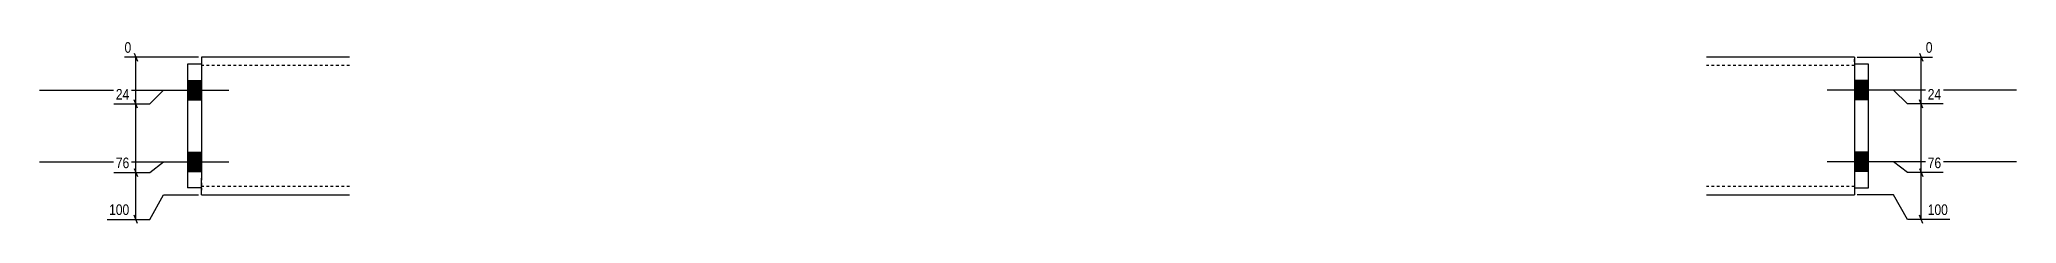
# Model space of a CAD drawing. Header units: millimetres. Extents: x 16 to 24925, y 2 to 481.
# Drawn here: x 16582 to 18017, y 5 to 138 of the extents above; entities that cross this region are included whole.
import ezdxf

# ---------------------------------------------------------------- set-up
doc = ezdxf.new("R2010")
doc.units = ezdxf.units.MM
doc.linetypes.add('DXK_LINE_DOT2', pattern=[3.9198, 1.9599, -1.9599])
doc.layers.add('MÅLSÆTNING', color=7, linetype='Continuous')
doc.layers.add('STÅL', color=7, linetype='Continuous')
doc.styles.add('Arial Narrow', font='ARIALN.TTF', dxfattribs={"height": 0.2})

msp = doc.modelspace()

# ---------------------------------------------------------------- hatches: boundary and pattern name
at = {"layer": 'STÅL', "linetype": 'Continuous'}
for points in [[(16689.5, 108.6), (16689.5, 94.6), (16699.5, 94.6), (16699.5, 108.6)], [(17909.5, 94.6), (17909.5, 108.6), (17899.5, 108.6), (17899.5, 94.6)], [(16689.5, 56.6), (16689.5, 42.6), (16699.5, 42.6), (16699.5, 56.6)], [(17909.5, 42.6), (17909.5, 56.6), (17899.5, 56.6), (17899.5, 42.6)]]:
    msp.add_hatch(color=96, dxfattribs=at).paths.add_polyline_path(points)

# ---------------------------------------------------------------- linework, layer by layer
at = {"layer": 'MÅLSÆTNING', "color": 7, "linetype": 'Continuous'}
for p, q in [((16697.5, 125.6), (16643.7, 125.6)), ((16650.8, 128.6), (16653.2, 122.6)), ((16652, 91.6), (16652, 125.6)), ((17901.5, 125.6), (17956, 125.6)), ((17946.6, 128.6), (17949, 122.6)), ((17947.8, 91.6), (17947.8, 125.6)), ((16662, 91.6), (16672, 101.6)), ((16662, 91.6), (16672, 101.6)), ((16672, 101.6), (16697.5, 101.6)), ((16672, 101.6), (16697.5, 101.6)), ((17927.8, 101.6), (17901.5, 101.6)), ((17927.8, 101.6), (17901.5, 101.6)), ((17937.8, 91.6), (17927.8, 101.6)), ((17937.8, 91.6), (17927.8, 101.6)), ((16635.9, 91.6), (16662, 91.6)), ((16635.9, 91.6), (16662, 91.6)), ((16653.2, 88.6), (16650.8, 94.6)), ((16653.2, 88.6), (16650.8, 94.6)), ((17963.8, 91.6), (17937.8, 91.6)), ((17963.8, 91.6), (17937.8, 91.6)), ((17949, 88.6), (17946.6, 94.6)), ((17949, 88.6), (17946.6, 94.6)), ((17947.8, 41.8), (17947.8, 91.6)), ((16650.8, 44.8), (16653.2, 38.8)), ((16662, 41.8), (16672, 49.6)), ((16662, 41.8), (16672, 49.6)), ((16672, 49.6), (16697.5, 49.6)), ((16672, 49.6), (16697.5, 49.6)), ((17927.8, 49.6), (17901.5, 49.6)), ((17927.8, 49.6), (17901.5, 49.6)), ((17937.8, 41.8), (17927.8, 49.6)), ((17937.8, 41.8), (17927.8, 49.6)), ((17946.6, 44.8), (17949, 38.8)), ((17946.6, 44.8), (17949, 38.8)), ((16635.9, 41.8), (16662, 41.8)), ((16652, 7.8), (16652, 41.8)), ((17963.8, 41.8), (17937.8, 41.8)), ((17963.8, 41.8), (17937.8, 41.8)), ((17947.8, 7.8), (17947.8, 41.8)), ((16662, 7.8), (16672, 25.6)), ((16672, 25.6), (16697.5, 25.6)), ((17927.8, 25.6), (17901.5, 25.6)), ((17937.8, 7.8), (17927.8, 25.6)), ((16631, 7.8), (16662, 7.8)), ((16653.2, 4.8), (16650.8, 10.8)), ((17968.7, 7.8), (17937.8, 7.8)), ((17949, 4.8), (17946.6, 10.8))]:
    msp.add_line(p, q, dxfattribs=at)
at = {"layer": 'STÅL', "color": 2, "linetype": 'Continuous'}
for p, q in [((16699.5, 120.6), (16689.5, 120.6)), ((16689.5, 120.6), (16689.5, 30.6)), ((16699.5, 125.6), (16699.5, 113.6)), ((16807, 125.6), (16699.5, 125.6)), ((17899.5, 125.6), (17792, 125.6)), ((17899.5, 125.6), (17899.5, 124.7)), ((17899.5, 124.7), (17899.5, 113.6)), ((17909.5, 120.6), (17899.5, 120.6)), ((17909.5, 30.6), (17909.5, 120.6)), ((16699.5, 113.6), (16699.5, 37.6)), ((17899.5, 113.6), (17899.5, 37.6)), ((16699.5, 30.6), (16689.5, 30.6)), ((16699.5, 26.5), (16699.5, 37.6)), ((17899.5, 37.6), (17899.5, 25.6)), ((17899.5, 30.6), (17909.5, 30.6)), ((16699.5, 25.6), (16699.5, 26.5)), ((16699.5, 25.6), (16807, 25.6)), ((17792, 25.6), (17899.5, 25.6))]:
    msp.add_line(p, q, dxfattribs=at)
at = {"layer": 'STÅL', "color": 7, "linetype": 'DXK_LINE_DOT2'}
for p, q in [((16699.5, 125.6), (16699.5, 124.7)), ((16699.5, 124.7), (16699.5, 122.1)), ((16699.5, 120.6), (16699.5, 30.6)), ((16807, 119.6), (16699.5, 119.6)), ((17899.5, 119.6), (17792, 119.6)), ((17899.5, 122.1), (17899.5, 125.6)), ((17899.5, 120.6), (17899.5, 30.6)), ((16807, 31.6), (16699.5, 31.6)), ((16699.5, 30.6), (16699.5, 29.1)), ((17899.5, 31.6), (17792, 31.6))]:
    msp.add_line(p, q, dxfattribs=at)
at = {"layer": 'STÅL', "color": 96, "linetype": 'Continuous'}
for p, q in [((16582, 101.6), (16719.5, 101.6)), ((16689.5, 108.6), (16699.5, 108.6)), ((18017, 101.6), (17879.5, 101.6)), ((17909.5, 108.6), (17899.5, 108.6)), ((16689.5, 94.6), (16699.5, 94.6)), ((17909.5, 94.6), (17899.5, 94.6)), ((16582, 49.6), (16719.5, 49.6)), ((16689.5, 56.6), (16699.5, 56.6)), ((18017, 49.6), (17879.5, 49.6)), ((17909.5, 56.6), (17899.5, 56.6)), ((16689.5, 42.6), (16699.5, 42.6)), ((17909.5, 42.6), (17899.5, 42.6))]:
    msp.add_line(p, q, dxfattribs=at)

# ---------------------------------------------------------------- next in the draw order: wipeouts: each hides what was drawn before it
at = {"color": 0, "linetype": 'Continuous'}
for points in [[(16650.2, 127.2), (16650.2, 138.4), (16642.1, 138.4), (16642.1, 127.2)], [(17957.6, 127.2), (17957.6, 138.4), (17949.6, 138.4), (17949.6, 127.2)], [(17964, 93.2), (17964, 104.4), (17951, 104.4), (17951, 93.2)], [(16648.7, 43.4), (16648.7, 54.6), (16635.8, 54.6), (16635.8, 43.4)], [(17964, 43.4), (17964, 54.6), (17951, 54.6), (17951, 43.4)], [(16648.7, 9.4), (16648.7, 20.6), (16630.9, 20.6), (16630.9, 9.4)], [(17968.8, 9.4), (17968.8, 20.6), (17951, 20.6), (17951, 9.4)]]:
    msp.add_wipeout(points, dxfattribs=at).dxf.layer = 'MÅLSÆTNING'

# ---------------------------------------------------------------- next in the draw order: linework, layer by layer
at = {"layer": 'MÅLSÆTNING', "color": 7, "linetype": 'Continuous'}
for p, q in [((16652, 41.8), (16652, 91.6)), ((16650.8, 44.8), (16653.2, 38.8)), ((16635.9, 41.8), (16662, 41.8))]:
    msp.add_line(p, q, dxfattribs=at)

# ---------------------------------------------------------------- next in the draw order: texts
at = {"layer": 'MÅLSÆTNING', "color": 3, "linetype": 'Continuous', "style": 'Arial Narrow'}
for s, p in [('0', (16643.7, 128.8)), ('0', (17951.2, 128.8)), ('24', (17952.6, 94.8)), ('76', (16637.4, 45)), ('76', (17952.6, 45)), ('100', (16632.5, 11)), ('100', (17952.6, 11))]:
    msp.add_text(s, height=7.64, dxfattribs=at).set_placement(p)

# ---------------------------------------------------------------- next in the draw order: wipeouts: each hides what was drawn before it
at = {"color": 0, "linetype": 'Continuous'}
msp.add_wipeout([(16648.7, 93.2), (16648.7, 104.4), (16635.8, 104.4), (16635.8, 93.2)], dxfattribs=at).dxf.layer = 'MÅLSÆTNING'

# ---------------------------------------------------------------- next in the draw order: texts
at = {"layer": 'MÅLSÆTNING', "color": 3, "linetype": 'Continuous', "style": 'Arial Narrow'}
msp.add_text('24', height=7.64, dxfattribs=at).set_placement((16637.4, 94.8))

doc.saveas('drawing.dxf')
